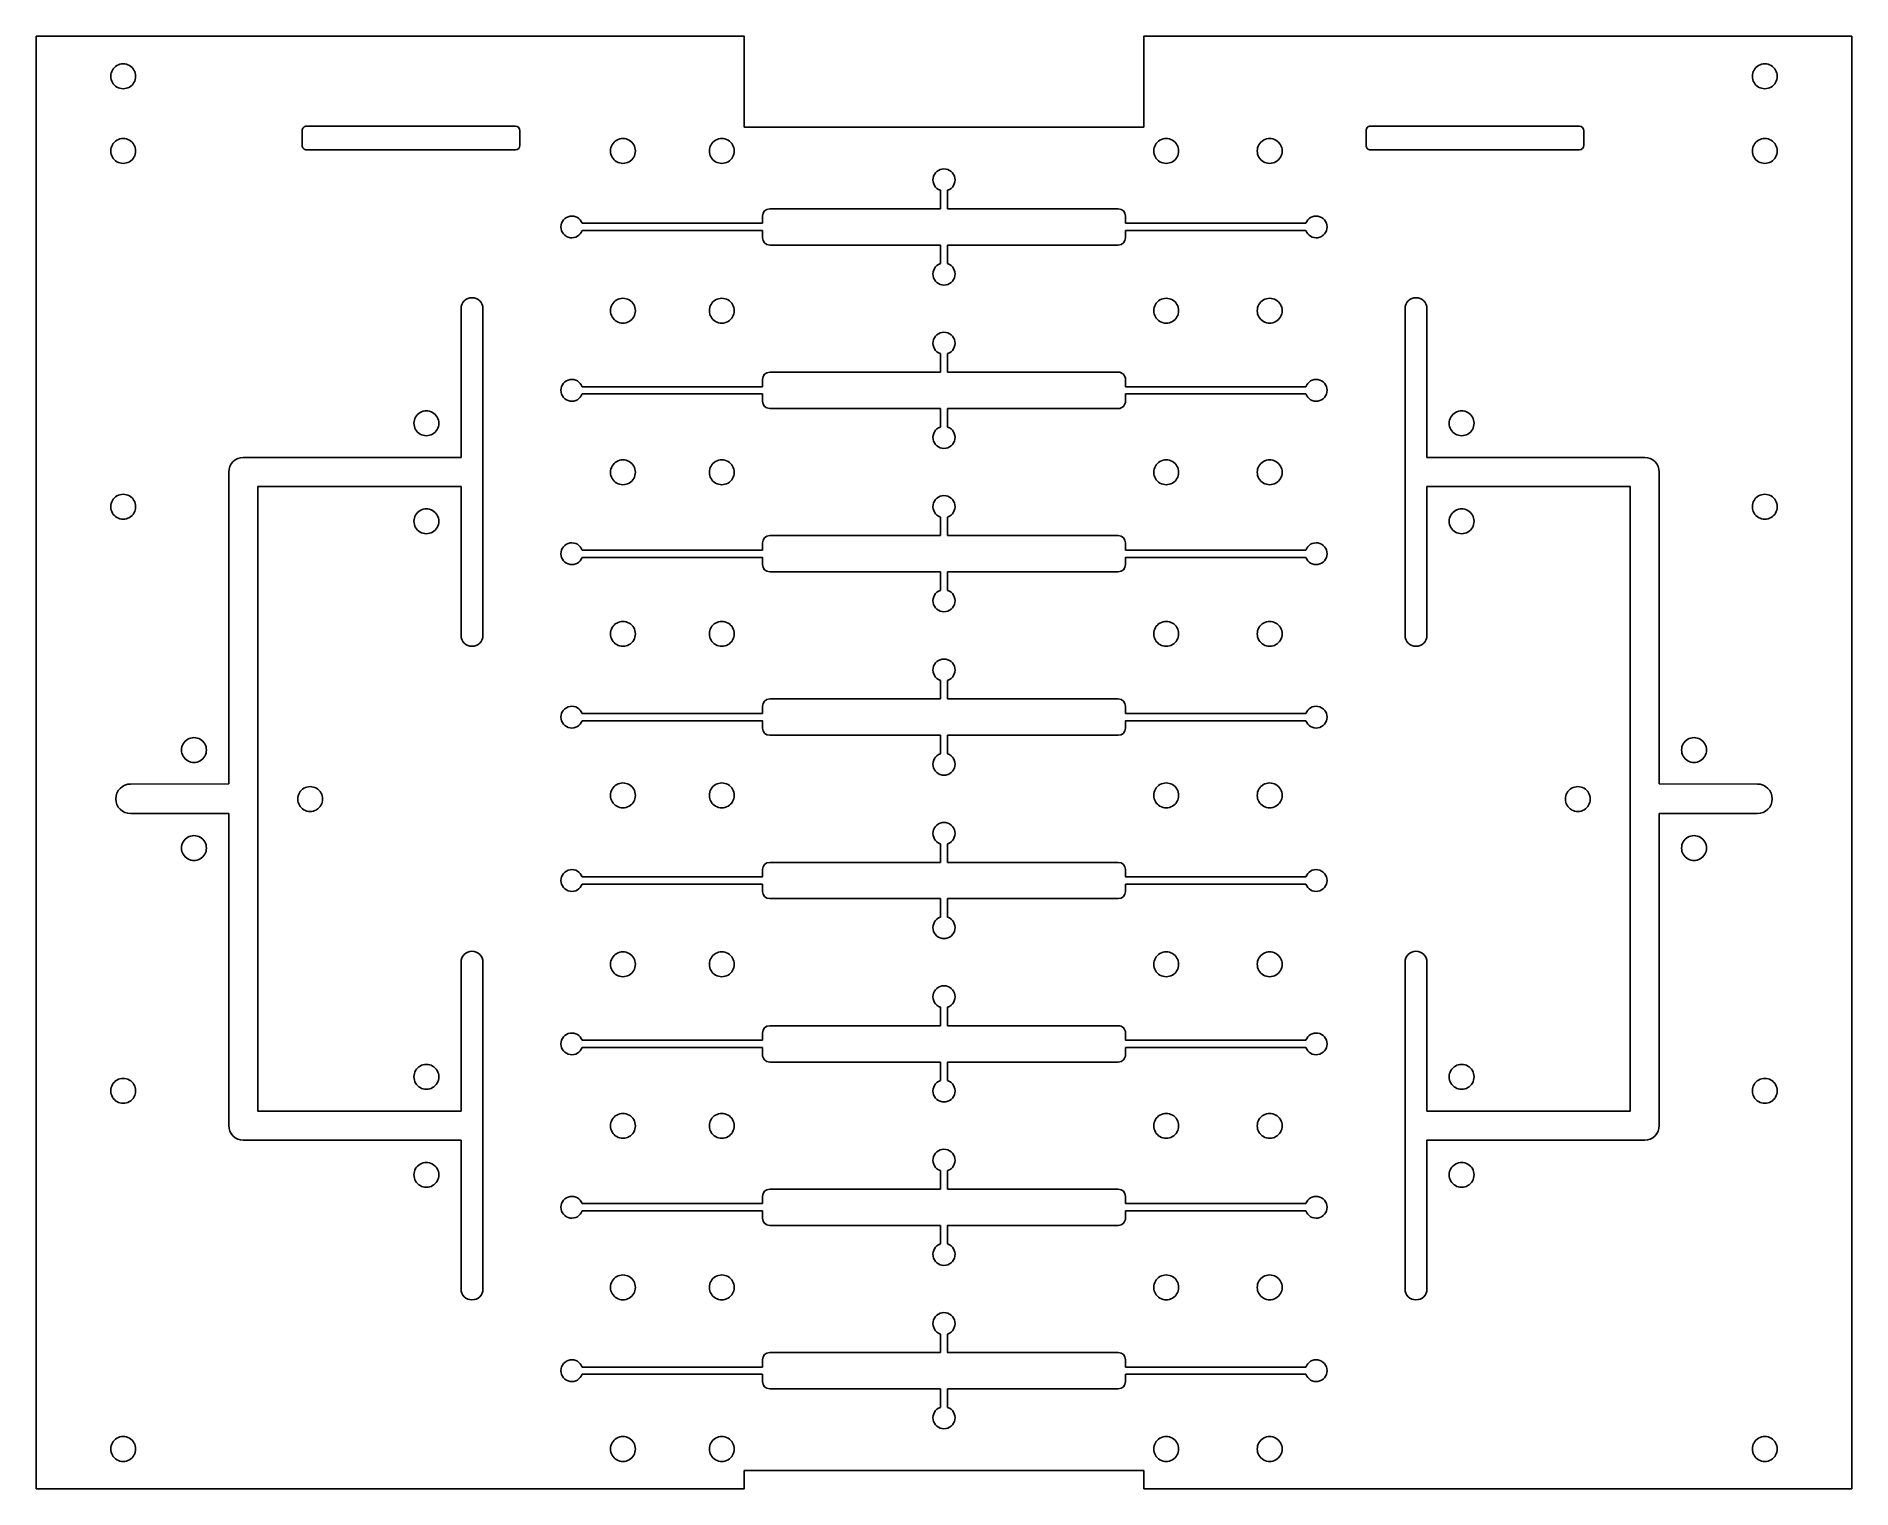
# Model space of a CAD drawing. Extents: x 0 to 250, y 0 to 200.
import ezdxf

# ---------------------------------------------------------------- set-up
doc = ezdxf.new("R2010")
doc.units = 0
doc.layers.get('0').update_dxf_attribs({"linetype": 'CONTINUOUS'})

msp = doc.modelspace()

# ---------------------------------------------------------------- linework, layer by layer
at = {"color": 7}
for points in [[(152.64111, 0.141094), (250.141111, 0.141094), (250.141111, 92.64111), (250.141111, 97.641108), (250.141111, 200.141109), (152.64111, 200.141109), (152.64111, 187.641108), (97.641112, 187.641108), (97.641112, 200.141109), (0.141111, 200.141109), (0.141111, 97.641108), (0.141111, 92.64111), (0.141111, 0.141094), (97.641112, 0.141094), (97.641112, 2.641116), (152.64111, 2.641116)], [(101.14111, 176.391109), (124.641111, 176.391109), (124.641111, 178.941619)], [(125.641109, 178.941619), (125.641109, 176.391109), (149.141112, 176.391109)], [(150.14111, 175.391109), (150.14111, 174.391111)], [(75.305323, 174.391111), (100.141112, 174.391111)], [(100.141112, 172.391109), (100.141112, 173.39111), (75.305325, 173.39111)], [(174.976891, 173.39111), (150.14111, 173.39111)], [(124.641111, 168.8406), (124.641111, 171.391111), (101.14111, 171.391111)], [(149.141112, 171.391111), (125.641109, 171.391111), (125.641109, 168.8406)], [(58.64111, 162.641108), (58.64111, 142.141109), (28.641112, 142.141109)], [(188.64111, 162.641108), (188.64111, 117.642576)], [(124.641111, 156.441616), (124.641111, 153.891109)], [(100.141112, 152.891109), (100.141112, 151.891108)], [(149.141109, 153.891109), (125.641109, 153.891109)], [(174.976891, 151.891108), (150.14111, 151.891108), (150.14111, 152.891109)], [(75.30532, 150.89111), (100.141112, 150.89111)], [(150.14111, 149.891109), (150.14111, 150.89111)], [(101.14111, 148.891109), (124.641111, 148.891109)], [(125.641109, 146.340597), (125.641109, 148.891109)], [(221.64111, 142.141109), (191.641109, 142.141109)], [(57.64111, 138.141109), (58.64111, 138.141109), (30.641111, 138.141109), (30.641111, 95.141108), (30.641111, 52.141109), (58.64111, 52.141109), (57.64111, 52.141109)], [(58.64111, 117.643127), (58.64111, 138.141109)], [(191.641109, 117.643127), (191.641109, 138.141109)], [(192.64111, 138.141109), (191.641109, 138.141109), (219.641111, 138.141109), (219.641111, 95.141108), (219.641111, 52.141109), (191.641109, 52.141109), (192.64111, 52.141109)], [(125.641109, 133.941616), (125.641109, 131.391107)], [(101.14111, 131.391107), (124.641111, 131.391107)], [(150.14111, 130.391109), (150.14111, 129.391108)], [(75.30532, 129.391108), (100.141112, 129.391108)], [(100.141112, 127.391107), (100.141112, 128.391107), (75.30532, 128.391107)], [(174.976891, 128.391107), (150.14111, 128.391107), (150.14111, 127.391107)], [(124.641111, 123.840597), (124.641111, 126.391109)], [(149.141109, 126.391109), (125.641109, 126.391109), (125.641109, 123.840597)], [(125.641109, 111.441619), (125.641109, 108.891107), (149.141112, 108.891107)], [(101.14111, 108.891107), (124.641111, 108.891107)], [(150.14111, 107.891106), (150.14111, 106.891105)], [(100.141112, 104.891107), (100.141112, 105.891105), (75.305323, 105.891105)], [(75.305325, 106.891105), (100.141112, 106.891105)], [(174.976891, 105.891105), (150.14111, 105.891107), (150.14111, 104.891107)], [(124.641111, 101.340597), (124.641111, 103.891106), (101.14111, 103.891106)], [(149.141112, 103.891106), (125.641109, 103.891106), (125.641109, 101.340597)], [(13.121143, 97.179717), (26.641108, 97.184215)], [(237.161076, 97.179717), (223.641111, 97.184215)], [(26.641108, 50.141108), (26.641108, 93.098019), (13.121143, 93.102517)], [(223.641111, 50.141108), (223.641111, 93.098019), (237.161076, 93.102517)], [(124.641111, 88.941619), (124.641111, 86.391109), (101.14111, 86.391109)], [(149.141112, 86.391109), (125.641109, 86.391109), (125.641109, 88.941619)], [(100.141112, 85.391111), (100.141112, 84.391111), (75.305323, 84.391111)], [(174.976891, 84.391111), (150.14111, 84.391111), (150.14111, 85.391111)], [(75.305325, 83.39111), (100.141112, 83.39111)], [(150.14111, 82.39111), (150.14111, 83.39111)], [(101.14111, 81.391112), (124.641111, 81.391112)], [(125.641109, 78.840597), (125.641109, 81.391112)], [(58.64111, 72.639089), (58.64111, 52.141109)], [(61.64111, 27.641105), (61.64111, 72.639637)], [(191.641109, 72.639089), (191.641109, 52.141109)], [(124.641111, 66.441619), (124.641111, 63.891109)], [(149.141109, 63.891109), (125.641109, 63.891109), (125.641109, 66.441619)], [(100.141112, 62.891109), (100.141112, 61.891111)], [(174.976891, 61.891111), (150.14111, 61.891111), (150.14111, 62.891109)], [(75.30532, 60.89111), (100.141112, 60.89111)], [(150.14111, 59.89111), (150.14111, 60.89111)], [(101.14111, 58.891106), (124.641111, 58.891106)], [(125.641109, 56.340597), (125.641109, 58.891106), (149.141109, 58.891106)], [(28.641112, 48.141107), (58.64111, 48.141107)], [(191.641109, 27.641105), (191.641109, 48.141107), (221.64111, 48.141107)], [(125.641109, 43.941619), (125.641109, 41.391107)], [(101.14111, 41.391107), (124.641111, 41.391107)], [(150.14111, 40.391109), (150.14111, 39.391108)], [(75.30532, 39.391108), (100.141112, 39.391108)], [(100.141112, 37.391107), (100.141112, 38.391105), (75.30532, 38.391105)], [(174.976891, 38.391105), (150.14111, 38.391105), (150.14111, 37.391107)], [(124.641111, 33.840597), (124.641111, 36.391106)], [(149.141109, 36.391106), (125.641109, 36.391106), (125.641109, 33.840597)], [(125.641109, 21.441613), (125.641109, 18.89111), (149.141112, 18.89111)], [(101.14111, 18.89111), (124.641111, 18.89111)], [(150.14111, 17.891117), (150.14111, 16.891098), (174.976891, 16.891098)], [(100.141112, 14.891112), (100.141112, 15.891105), (75.305323, 15.891105)], [(75.305325, 16.891098), (100.141112, 16.891098)], [(174.976891, 15.891105), (150.14111, 15.891105), (150.14111, 14.891112)], [(124.641111, 11.340589), (124.641111, 13.89112), (101.14111, 13.89112)], [(149.141112, 13.89112), (125.641109, 13.89112), (125.641109, 11.340589)], [(152.64111, 0.141094), (152.64111, 2.641116)]]:
    msp.add_lwpolyline(points, dxfattribs=at)
for points in [[(13.820105, 194.641107)], [(239.891116, 194.641107)], [(36.760534, 187.118653)], [(183.256312, 187.118653)], [(13.820121, 184.355581)], [(82.635223, 184.35561)], [(96.255613, 184.35561)], [(157.455612, 184.35561)], [(171.705222, 184.35561)], [(239.8911, 184.355581)], [(124.641111, 168.8406)], [(82.635223, 162.355609)], [(96.255613, 162.355609)], [(157.455612, 162.355609)], [(171.705222, 162.355609)], [(55.570121, 146.855579)], [(198.141099, 146.855579)], [(82.635223, 140.105606)], [(96.255613, 140.105606)], [(157.455612, 140.105606)], [(171.705222, 140.105606)], [(13.820108, 135.355605)], [(239.891113, 135.355605)], [(55.570121, 133.355582)], [(198.141099, 133.355582)], [(82.635223, 117.855608)], [(96.255613, 117.855608)], [(157.455612, 117.855608)], [(171.705222, 117.855608)], [(23.570121, 101.855579)], [(230.141101, 101.855579)], [(39.570121, 95.10558)], [(82.635223, 95.605608)], [(96.255613, 95.605608)], [(157.455612, 95.605608)], [(171.705222, 95.605608)], [(214.141098, 95.10558)], [(23.570121, 88.355582)], [(230.141101, 88.355582)], [(82.635223, 72.355609)], [(96.255613, 72.355609)], [(157.455612, 72.355609)], [(171.705222, 72.355609)], [(55.570121, 56.855579)], [(198.141099, 56.855579)], [(13.820108, 54.926608)], [(239.891113, 54.926608)], [(239.891113, 54.926608)], [(82.635223, 50.105609)], [(96.255613, 50.105609)], [(157.455612, 50.105609)], [(171.705222, 50.105609)], [(55.570121, 43.355583)], [(198.141099, 43.355583)], [(82.635223, 27.855606)], [(96.255613, 27.855606)], [(157.455612, 27.855606)], [(171.705222, 27.855606)], [(13.820121, 5.60556)], [(82.635223, 5.605587)], [(96.255613, 5.605587)], [(157.455612, 5.605587)], [(171.705222, 5.605587)], [(239.8911, 5.60556)]]:
    msp.add_lwpolyline(points, close=True, dxfattribs=at)
for points in [[(11.248355, 196.125908), (10.717887, 195.819642), (10.391105, 195.253639), (10.391105, 194.641107)], [(12.962855, 196.125908), (12.432387, 196.432174), (11.778823, 196.432174), (11.248355, 196.125908)], [(13.820105, 194.641107), (13.820105, 195.253639), (13.493323, 195.819642), (12.962855, 196.125908)], [(237.319366, 196.125908), (236.788898, 195.819642), (236.462116, 195.253639), (236.462116, 194.641107)], [(239.033866, 196.125908), (238.503398, 196.432174), (237.849834, 196.432174), (237.319366, 196.125908)], [(239.891116, 194.641107), (239.891116, 195.253639), (239.564334, 195.819642), (239.033866, 196.125908)], [(10.391105, 194.641107), (10.391105, 194.028575), (10.717887, 193.462573), (11.248355, 193.156307)], [(11.248355, 193.156307), (11.778823, 192.850041), (12.432387, 192.850041), (12.962855, 193.156307)], [(12.962855, 193.156307), (13.493323, 193.462573), (13.820105, 194.028575), (13.820105, 194.641107)], [(236.462116, 194.641107), (236.462116, 194.028575), (236.788898, 193.462573), (237.319366, 193.156307)], [(237.319366, 193.156307), (237.849834, 192.850041), (238.503398, 192.850041), (239.033866, 193.156307)], [(239.033866, 193.156307), (239.564334, 193.462573), (239.891116, 194.028575), (239.891116, 194.641107)], [(36.936179, 187.582791), (36.823717, 187.459696), (36.760536, 187.29274), (36.760534, 187.118653)], [(37.36021, 187.775034), (37.201169, 187.775039), (37.04864, 187.705887), (36.936179, 187.582791)], [(66.14381, 187.775034), (66.14381, 187.775034), (37.36021, 187.775034), (37.36021, 187.775034)], [(66.743467, 187.118653), (66.743463, 187.481163), (66.474988, 187.775033), (66.14381, 187.775034)], [(183.431956, 187.582791), (183.319495, 187.459696), (183.256314, 187.29274), (183.256312, 187.118653)], [(183.855987, 187.775034), (183.696946, 187.775039), (183.544418, 187.705887), (183.431956, 187.582791)], [(212.639588, 187.775034), (212.639588, 187.775034), (183.855987, 187.775034), (183.855987, 187.775034)], [(213.239247, 187.118653), (213.239243, 187.481164), (212.970767, 187.775035), (212.639588, 187.775034)], [(11.248371, 185.840382), (10.717903, 185.534116), (10.391121, 184.968113), (10.391121, 184.355581)], [(12.962871, 185.840382), (12.432403, 186.146647), (11.778839, 186.146647), (11.248371, 185.840382)], [(13.820121, 184.355581), (13.820121, 184.968113), (13.493339, 185.534116), (12.962871, 185.840382)], [(36.760531, 187.118653), (36.760531, 187.118653), (36.760531, 185.149481), (36.760531, 185.149481)], [(36.760531, 185.149481), (36.760533, 184.975393), (36.823714, 184.808437), (36.936175, 184.685341)], [(66.14381, 184.493097), (66.474989, 184.493098), (66.743464, 184.78697), (66.743467, 185.149481)], [(66.743467, 185.149481), (66.743467, 185.149481), (66.743467, 187.118653), (66.743467, 187.118653)], [(80.063473, 185.840411), (79.533005, 185.534145), (79.206223, 184.968142), (79.206223, 184.35561)], [(81.777973, 185.840411), (81.247505, 186.146677), (80.593941, 186.146677), (80.063473, 185.840411)], [(82.635223, 184.35561), (82.635223, 184.968142), (82.308441, 185.534145), (81.777973, 185.840411)], [(93.683863, 185.840411), (93.153395, 185.534145), (92.826613, 184.968142), (92.826613, 184.35561)], [(95.398363, 185.840411), (94.867895, 186.146677), (94.214331, 186.146677), (93.683863, 185.840411)], [(96.255613, 184.35561), (96.255613, 184.968142), (95.928831, 185.534145), (95.398363, 185.840411)], [(154.883862, 185.840411), (154.353393, 185.534145), (154.026612, 184.968142), (154.026612, 184.35561)], [(156.598362, 185.840411), (156.067893, 186.146677), (155.41433, 186.146677), (154.883862, 185.840411)], [(157.455612, 184.35561), (157.455612, 184.968142), (157.12883, 185.534145), (156.598362, 185.840411)], [(169.133472, 185.840411), (168.603004, 185.534145), (168.276222, 184.968142), (168.276222, 184.35561)], [(170.847972, 185.840411), (170.317504, 186.146677), (169.66394, 186.146677), (169.133472, 185.840411)], [(171.705222, 184.35561), (171.705222, 184.968142), (171.37844, 185.534145), (170.847972, 185.840411)], [(183.256309, 187.118653), (183.256309, 187.118653), (183.256309, 185.149481), (183.256309, 185.149481)], [(183.256309, 185.149481), (183.256311, 184.975393), (183.319492, 184.808437), (183.431953, 184.685341)], [(212.639588, 184.493097), (212.970768, 184.493097), (213.239245, 184.786969), (213.239247, 185.149481)], [(213.239247, 185.149481), (213.239247, 185.149481), (213.239247, 187.118653), (213.239247, 187.118653)], [(237.31935, 185.840382), (236.788882, 185.534116), (236.4621, 184.968113), (236.4621, 184.355581)], [(239.03385, 185.840382), (238.503382, 186.146647), (237.849818, 186.146647), (237.31935, 185.840382)], [(239.8911, 184.355581), (239.8911, 184.968113), (239.564318, 185.534116), (239.03385, 185.840382)], [(10.391121, 184.355581), (10.391121, 183.743049), (10.717903, 183.177046), (11.248371, 182.87078)], [(11.248371, 182.87078), (11.778839, 182.564515), (12.432403, 182.564515), (12.962871, 182.87078)], [(12.962871, 182.87078), (13.493339, 183.177046), (13.820121, 183.743049), (13.820121, 184.355581)], [(36.936175, 184.685341), (37.048636, 184.562245), (37.201165, 184.493092), (37.360207, 184.493097)], [(37.360207, 184.493097), (37.360207, 184.493097), (66.14381, 184.493097), (66.14381, 184.493097)], [(79.206223, 184.35561), (79.206223, 183.743078), (79.533005, 183.177075), (80.063473, 182.87081)], [(80.063473, 182.87081), (80.593941, 182.564544), (81.247505, 182.564544), (81.777973, 182.87081)], [(81.777973, 182.87081), (82.308441, 183.177075), (82.635223, 183.743078), (82.635223, 184.35561)], [(92.826613, 184.35561), (92.826613, 183.743078), (93.153395, 183.177075), (93.683863, 182.87081)], [(93.683863, 182.87081), (94.214331, 182.564544), (94.867895, 182.564544), (95.398363, 182.87081)], [(95.398363, 182.87081), (95.928831, 183.177075), (96.255613, 183.743078), (96.255613, 184.35561)], [(154.026612, 184.35561), (154.026612, 183.743078), (154.353393, 183.177075), (154.883862, 182.87081)], [(154.883862, 182.87081), (155.41433, 182.564544), (156.067893, 182.564544), (156.598362, 182.87081)], [(156.598362, 182.87081), (157.12883, 183.177075), (157.455612, 183.743078), (157.455612, 184.35561)], [(168.276222, 184.35561), (168.276222, 183.743078), (168.603004, 183.177075), (169.133472, 182.87081)], [(169.133472, 182.87081), (169.66394, 182.564544), (170.317504, 182.564544), (170.847972, 182.87081)], [(170.847972, 182.87081), (171.37844, 183.177075), (171.705222, 183.743078), (171.705222, 184.35561)], [(183.431953, 184.685341), (183.544414, 184.562245), (183.696943, 184.493092), (183.855985, 184.493097)], [(183.855985, 184.493097), (183.855985, 184.493097), (212.639588, 184.493097), (212.639588, 184.493097)], [(236.4621, 184.355581), (236.4621, 183.743049), (236.788882, 183.177046), (237.31935, 182.87078)], [(237.31935, 182.87078), (237.849818, 182.564515), (238.503382, 182.564515), (239.03385, 182.87078)], [(239.03385, 182.87078), (239.564318, 183.177046), (239.8911, 183.743049), (239.8911, 184.355581)], [(124.641111, 178.941619), (123.942418, 179.185513), (123.521638, 179.897921), (123.645325, 180.627549)], [(123.645325, 180.627549), (123.769012, 181.357178), (124.401072, 181.891108), (125.14111, 181.891108)], [(125.14111, 181.891108), (125.881148, 181.891108), (126.513207, 181.357178), (126.636894, 180.627549)], [(126.636894, 180.627549), (126.760581, 179.897921), (126.339802, 179.185513), (125.641109, 178.941619)], [(72.391111, 173.891103), (72.391109, 174.621657), (72.91742, 175.245964), (73.637454, 175.369504)], [(73.637454, 175.369504), (74.357487, 175.493044), (75.061803, 175.079883), (75.305323, 174.391111)], [(100.141112, 175.391109), (100.141112, 175.943393), (100.588826, 176.391108), (101.14111, 176.391109)], [(100.141112, 174.391111), (100.141112, 174.391111), (100.141112, 175.391109), (100.141112, 175.391109)], [(149.141112, 176.391109), (149.693396, 176.391108), (150.14111, 175.943393), (150.14111, 175.391109)], [(174.976891, 174.391111), (175.22041, 175.079884), (175.924725, 175.493047), (176.644758, 175.369508)], [(176.644758, 175.369508), (177.364791, 175.24597), (177.891105, 174.621665), (177.891105, 173.89111)], [(73.637461, 172.412708), (72.917428, 172.536244), (72.391112, 173.160548), (72.391111, 173.891103)], [(75.305325, 173.39111), (75.061809, 172.702336), (74.357495, 172.289172), (73.637461, 172.412708)], [(150.14111, 174.391111), (150.14111, 174.391111), (174.976891, 174.391111), (174.976891, 174.391111)], [(150.14111, 173.39111), (150.14111, 173.39111), (150.14111, 172.391109), (150.14111, 172.391109)], [(176.644758, 172.412712), (175.924725, 172.289174), (175.22041, 172.702337), (174.976891, 173.39111)], [(177.891105, 173.89111), (177.891105, 173.160556), (177.364791, 172.536251), (176.644758, 172.412712)], [(101.14111, 171.391111), (100.588827, 171.391113), (100.141113, 171.838826), (100.141112, 172.391109)], [(150.14111, 172.391109), (150.141109, 171.838826), (149.693395, 171.391113), (149.141112, 171.391111)], [(123.645324, 167.154668), (123.521637, 167.884297), (123.942417, 168.596705), (124.641111, 168.8406)], [(125.641109, 168.8406), (126.339802, 168.596705), (126.760582, 167.884297), (126.636895, 167.154668)], [(125.14111, 165.891109), (124.401071, 165.891109), (123.769012, 166.425039), (123.645324, 167.154668)], [(126.636895, 167.154668), (126.513208, 166.425039), (125.881148, 165.891109), (125.14111, 165.891109)], [(60.14111, 164.139946), (59.313137, 164.139946), (58.641752, 163.469081), (58.64111, 162.641108)], [(61.64111, 162.641108), (61.640469, 163.469081), (60.969084, 164.139946), (60.14111, 164.139946)], [(61.64111, 117.642576), (61.64111, 117.642576), (61.64111, 162.641108), (61.64111, 162.641108)], [(80.063473, 163.84041), (79.533005, 163.534144), (79.206223, 162.968141), (79.206223, 162.355609)], [(81.777973, 163.84041), (81.247505, 164.146676), (80.593941, 164.146676), (80.063473, 163.84041)], [(82.635223, 162.355609), (82.635223, 162.968141), (82.308441, 163.534144), (81.777973, 163.84041)], [(93.683863, 163.84041), (93.153395, 163.534144), (92.826613, 162.968141), (92.826613, 162.355609)], [(95.398363, 163.84041), (94.867895, 164.146676), (94.214331, 164.146676), (93.683863, 163.84041)], [(96.255613, 162.355609), (96.255613, 162.968141), (95.928831, 163.534144), (95.398363, 163.84041)], [(154.883862, 163.84041), (154.353393, 163.534144), (154.026612, 162.968141), (154.026612, 162.355609)], [(156.598362, 163.84041), (156.067893, 164.146676), (155.41433, 164.146676), (154.883862, 163.84041)], [(157.455612, 162.355609), (157.455612, 162.968141), (157.12883, 163.534144), (156.598362, 163.84041)], [(169.133472, 163.84041), (168.603004, 163.534144), (168.276222, 162.968141), (168.276222, 162.355609)], [(170.847972, 163.84041), (170.317504, 164.146676), (169.66394, 164.146676), (169.133472, 163.84041)], [(171.705222, 162.355609), (171.705222, 162.968141), (171.37844, 163.534144), (170.847972, 163.84041)], [(190.141109, 164.139946), (189.313136, 164.139946), (188.641751, 163.469081), (188.64111, 162.641108)], [(191.641109, 162.641108), (191.640468, 163.469081), (190.969083, 164.139946), (190.141109, 164.139946)], [(191.641109, 142.141109), (191.641109, 142.141109), (191.641109, 162.641108), (191.641109, 162.641108)], [(79.206223, 162.355609), (79.206223, 161.743077), (79.533005, 161.177074), (80.063473, 160.870809)], [(80.063473, 160.870809), (80.593941, 160.564543), (81.247505, 160.564543), (81.777973, 160.870809)], [(81.777973, 160.870809), (82.308441, 161.177074), (82.635223, 161.743077), (82.635223, 162.355609)], [(92.826613, 162.355609), (92.826613, 161.743077), (93.153395, 161.177074), (93.683863, 160.870809)], [(93.683863, 160.870809), (94.214331, 160.564543), (94.867895, 160.564543), (95.398363, 160.870809)], [(95.398363, 160.870809), (95.928831, 161.177074), (96.255613, 161.743077), (96.255613, 162.355609)], [(154.026612, 162.355609), (154.026612, 161.743077), (154.353393, 161.177074), (154.883862, 160.870809)], [(154.883862, 160.870809), (155.41433, 160.564543), (156.067893, 160.564543), (156.598362, 160.870809)], [(156.598362, 160.870809), (157.12883, 161.177074), (157.455612, 161.743077), (157.455612, 162.355609)], [(168.276222, 162.355609), (168.276222, 161.743077), (168.603004, 161.177074), (169.133472, 160.870809)], [(169.133472, 160.870809), (169.66394, 160.564543), (170.317504, 160.564543), (170.847972, 160.870809)], [(170.847972, 160.870809), (171.37844, 161.177074), (171.705222, 161.743077), (171.705222, 162.355609)], [(123.64532, 158.127545), (123.521635, 157.397915), (123.942417, 156.685509), (124.641111, 156.441616)], [(125.141102, 159.391107), (124.401064, 159.391105), (123.769005, 158.857174), (123.64532, 158.127545)], [(126.63689, 158.127552), (126.513201, 158.857181), (125.88114, 159.391109), (125.141102, 159.391107)], [(125.641109, 156.441619), (126.339801, 156.685515), (126.760579, 157.397924), (126.63689, 158.127552)], [(125.641109, 153.891109), (125.641109, 153.891109), (125.641109, 156.441619), (125.641109, 156.441619)], [(73.637454, 152.869507), (72.91742, 152.745969), (72.391106, 152.121664), (72.391106, 151.391109)], [(75.30532, 151.891108), (75.061802, 152.579882), (74.357487, 152.993045), (73.637454, 152.869507)], [(101.14111, 153.891109), (100.588826, 153.891108), (100.141112, 153.443393), (100.141112, 152.891109)], [(124.641111, 153.891109), (124.641111, 153.891109), (101.14111, 153.891109), (101.14111, 153.891109)], [(149.848217, 153.598216), (149.66068, 153.785753), (149.406326, 153.89111), (149.141109, 153.891109)], [(150.14111, 152.891109), (150.14111, 153.156325), (150.035753, 153.41068), (149.848217, 153.598216)], [(176.644758, 152.869507), (175.924724, 152.993045), (175.220409, 152.579882), (174.976891, 151.891108)], [(177.891105, 151.391109), (177.891105, 152.121664), (177.364792, 152.745969), (176.644758, 152.869507)], [(72.391106, 151.391109), (72.391106, 150.660554), (72.91742, 150.036249), (73.637454, 149.912711)], [(73.637454, 149.912711), (74.357487, 149.789173), (75.061802, 150.202336), (75.30532, 150.89111)], [(100.141112, 151.891108), (100.141112, 151.891108), (75.30532, 151.891108), (75.30532, 151.891108)], [(100.141112, 150.89111), (100.141112, 150.89111), (100.141112, 149.891109), (100.141112, 149.891109)], [(150.14111, 150.89111), (150.14111, 150.89111), (174.976891, 150.89111), (174.976891, 150.89111)], [(174.976891, 150.89111), (175.220409, 150.202336), (175.924724, 149.789173), (176.644758, 149.912711)], [(176.644758, 149.912711), (177.364792, 150.036249), (177.891105, 150.660554), (177.891105, 151.391109)], [(52.998371, 148.34038), (52.467903, 148.034114), (52.141121, 147.468111), (52.141121, 146.855579)], [(54.712871, 148.34038), (54.182403, 148.646646), (53.528839, 148.646646), (52.998371, 148.34038)], [(55.570121, 146.855579), (55.570121, 147.468111), (55.243339, 148.034114), (54.712871, 148.34038)], [(100.141112, 149.891109), (100.141112, 149.338825), (100.588826, 148.89111), (101.14111, 148.891109)], [(124.641111, 148.891109), (124.641111, 148.891109), (124.641111, 146.340597), (124.641111, 146.340597)], [(125.641109, 148.891109), (125.641109, 148.891109), (149.141109, 148.891109), (149.141109, 148.891109)], [(149.141109, 148.891109), (149.406326, 148.891109), (149.66068, 148.996465), (149.848217, 149.184002)], [(149.848217, 149.184002), (150.035753, 149.371539), (150.14111, 149.625893), (150.14111, 149.891109)], [(195.569349, 148.34038), (195.038881, 148.034114), (194.712099, 147.468111), (194.712099, 146.855579)], [(197.283849, 148.34038), (196.753381, 148.646646), (196.099817, 148.646646), (195.569349, 148.34038)], [(198.141099, 146.855579), (198.141099, 147.468111), (197.814317, 148.034114), (197.283849, 148.34038)], [(52.141121, 146.855579), (52.141121, 146.243047), (52.467903, 145.677045), (52.998371, 145.370779)], [(52.998371, 145.370779), (53.528839, 145.064513), (54.182403, 145.064513), (54.712871, 145.370779)], [(54.712871, 145.370779), (55.243339, 145.677045), (55.570121, 146.243047), (55.570121, 146.855579)], [(124.641111, 146.340597), (123.942417, 146.096702), (123.521637, 145.384294), (123.645324, 144.654665)], [(126.636895, 144.654665), (126.760582, 145.384294), (126.339802, 146.096702), (125.641109, 146.340597)], [(194.712099, 146.855579), (194.712099, 146.243047), (195.038881, 145.677045), (195.569349, 145.370779)], [(195.569349, 145.370779), (196.099817, 145.064513), (196.753381, 145.064513), (197.283849, 145.370779)], [(197.283849, 145.370779), (197.814317, 145.677045), (198.141099, 146.243047), (198.141099, 146.855579)], [(123.645324, 144.654665), (123.769012, 143.925036), (124.401071, 143.391106), (125.14111, 143.391106)], [(125.14111, 143.391106), (125.881148, 143.391106), (126.513208, 143.925036), (126.636895, 144.654665)], [(26.641108, 140.141102), (26.641108, 140.671536), (26.851822, 141.180245), (27.226896, 141.555318)], [(27.226896, 141.555318), (26.851822, 141.180245), (26.641108, 140.671536), (26.641108, 140.141102)], [(26.641108, 97.184215), (26.641108, 97.184215), (26.641108, 140.141102), (26.641108, 140.141102)], [(27.226896, 141.555318), (27.601969, 141.930391), (28.110678, 142.141105), (28.641112, 142.141104)], [(28.641112, 142.141104), (28.110678, 142.141105), (27.601969, 141.930391), (27.226896, 141.555318)], [(80.063473, 141.590407), (79.533005, 141.284141), (79.206223, 140.718138), (79.206223, 140.105606)], [(79.206223, 140.105606), (79.206223, 139.493074), (79.533005, 138.927071), (80.063473, 138.620805)], [(81.777973, 141.590407), (81.247505, 141.896672), (80.593941, 141.896672), (80.063473, 141.590407)], [(82.635223, 140.105606), (82.635223, 140.718138), (82.308441, 141.284141), (81.777973, 141.590407)], [(81.777973, 138.620805), (82.308441, 138.927071), (82.635223, 139.493074), (82.635223, 140.105606)], [(93.683863, 141.590407), (93.153395, 141.284141), (92.826613, 140.718138), (92.826613, 140.105606)], [(92.826613, 140.105606), (92.826613, 139.493074), (93.153395, 138.927071), (93.683863, 138.620805)], [(95.398363, 141.590407), (94.867895, 141.896672), (94.214331, 141.896672), (93.683863, 141.590407)], [(96.255613, 140.105606), (96.255613, 140.718138), (95.928831, 141.284141), (95.398363, 141.590407)], [(95.398363, 138.620805), (95.928831, 138.927071), (96.255613, 139.493074), (96.255613, 140.105606)], [(154.883862, 141.590407), (154.353393, 141.284141), (154.026612, 140.718138), (154.026612, 140.105606)], [(154.026612, 140.105606), (154.026612, 139.493074), (154.353393, 138.927071), (154.883862, 138.620805)], [(156.598362, 141.590407), (156.067893, 141.896672), (155.41433, 141.896672), (154.883862, 141.590407)], [(157.455612, 140.105606), (157.455612, 140.718138), (157.12883, 141.284141), (156.598362, 141.590407)], [(156.598362, 138.620805), (157.12883, 138.927071), (157.455612, 139.493074), (157.455612, 140.105606)], [(169.133472, 141.590407), (168.603004, 141.284141), (168.276222, 140.718138), (168.276222, 140.105606)], [(168.276222, 140.105606), (168.276222, 139.493074), (168.603004, 138.927071), (169.133472, 138.620805)], [(170.847972, 141.590407), (170.317504, 141.896672), (169.66394, 141.896672), (169.133472, 141.590407)], [(171.705222, 140.105606), (171.705222, 140.718138), (171.37844, 141.284141), (170.847972, 141.590407)], [(170.847972, 138.620805), (171.37844, 138.927071), (171.705222, 139.493074), (171.705222, 140.105606)], [(223.055325, 141.555317), (222.680252, 141.93039), (222.171543, 142.141104), (221.64111, 142.141104)], [(221.64111, 142.141104), (222.171543, 142.141104), (222.680252, 141.93039), (223.055325, 141.555317)], [(223.641111, 140.141102), (223.641112, 140.671536), (223.430398, 141.180244), (223.055325, 141.555317)], [(223.055325, 141.555317), (223.430398, 141.180244), (223.641112, 140.671536), (223.641111, 140.141102)], [(223.641111, 97.184215), (223.641111, 97.184215), (223.641111, 140.141102), (223.641111, 140.141102)], [(80.063473, 138.620805), (80.593941, 138.31454), (81.247505, 138.31454), (81.777973, 138.620805)], [(93.683863, 138.620805), (94.214331, 138.31454), (94.867895, 138.31454), (95.398363, 138.620805)], [(154.883862, 138.620805), (155.41433, 138.31454), (156.067893, 138.31454), (156.598362, 138.620805)], [(169.133472, 138.620805), (169.66394, 138.31454), (170.317504, 138.31454), (170.847972, 138.620805)], [(11.248358, 136.840405), (10.71789, 136.53414), (10.391108, 135.968137), (10.391108, 135.355605)], [(10.391108, 135.355605), (10.391108, 134.743073), (10.71789, 134.17707), (11.248358, 133.870804)], [(12.962858, 136.840405), (12.43239, 137.146671), (11.778826, 137.146671), (11.248358, 136.840405)], [(13.820108, 135.355605), (13.820108, 135.968137), (13.493326, 136.53414), (12.962858, 136.840405)], [(12.962858, 133.870804), (13.493326, 134.17707), (13.820108, 134.743073), (13.820108, 135.355605)], [(54.712871, 134.840383), (54.182403, 135.146649), (53.528839, 135.146649), (52.998371, 134.840383)], [(124.641111, 133.941616), (123.942417, 134.18551), (123.521637, 134.897918), (123.645324, 135.627548)], [(123.645324, 135.627548), (123.769012, 136.357177), (124.401071, 136.891107), (125.14111, 136.891107)], [(125.14111, 136.891107), (125.881148, 136.891107), (126.513208, 136.357177), (126.636895, 135.627548)], [(126.636895, 135.627548), (126.760582, 134.897918), (126.339802, 134.18551), (125.641109, 133.941616)], [(197.283849, 134.840383), (196.753381, 135.146649), (196.099817, 135.146649), (195.569349, 134.840383)], [(237.319363, 136.840405), (236.788895, 136.53414), (236.462113, 135.968137), (236.462113, 135.355605)], [(236.462113, 135.355605), (236.462113, 134.743073), (236.788895, 134.17707), (237.319363, 133.870804)], [(239.033863, 136.840405), (238.503395, 137.146671), (237.849831, 137.146671), (237.319363, 136.840405)], [(239.891113, 135.355605), (239.891113, 135.968137), (239.564331, 136.53414), (239.033863, 136.840405)], [(239.033863, 133.870804), (239.564331, 134.17707), (239.891113, 134.743073), (239.891113, 135.355605)], [(11.248358, 133.870804), (11.778826, 133.564538), (12.43239, 133.564538), (12.962858, 133.870804)], [(52.998371, 134.840383), (52.467903, 134.534117), (52.141121, 133.968114), (52.141121, 133.355582)], [(52.141121, 133.355582), (52.141121, 132.743051), (52.467903, 132.177048), (52.998371, 131.870782)], [(55.570121, 133.355582), (55.570121, 133.968114), (55.243339, 134.534117), (54.712871, 134.840383)], [(54.712871, 131.870782), (55.243339, 132.177048), (55.570121, 132.743051), (55.570121, 133.355582)], [(124.641111, 131.391107), (124.641111, 131.391107), (124.641111, 133.941616), (124.641111, 133.941616)], [(195.569349, 134.840383), (195.038881, 134.534117), (194.712099, 133.968114), (194.712099, 133.355582)], [(194.712099, 133.355582), (194.712099, 132.743051), (195.038881, 132.177048), (195.569349, 131.870782)], [(198.141099, 133.355582), (198.141099, 133.968114), (197.814317, 134.534117), (197.283849, 134.840383)], [(197.283849, 131.870782), (197.814317, 132.177048), (198.141099, 132.743051), (198.141099, 133.355582)], [(237.319363, 133.870804), (237.849831, 133.564538), (238.503395, 133.564538), (239.033863, 133.870804)], [(52.998371, 131.870782), (53.528839, 131.564516), (54.182403, 131.564516), (54.712871, 131.870782)], [(72.391107, 128.891108), (72.391107, 129.621662), (72.91742, 130.245967), (73.637454, 130.369506)], [(73.637454, 130.369506), (74.357487, 130.493044), (75.061802, 130.079881), (75.30532, 129.391108)], [(100.141112, 130.391109), (100.141113, 130.943392), (100.588827, 131.391106), (101.14111, 131.391107)], [(100.141112, 129.391108), (100.141112, 129.391108), (100.141112, 130.391109), (100.141112, 130.391109)], [(125.641109, 131.391107), (125.641109, 131.391107), (149.141109, 131.391107), (149.141109, 131.391107)], [(149.141109, 131.391107), (149.693394, 131.391107), (150.141109, 130.943393), (150.14111, 130.391109)], [(174.976891, 129.391108), (175.22041, 130.079881), (175.924725, 130.493044), (176.644758, 130.369506)], [(176.644758, 130.369506), (177.364791, 130.245967), (177.891105, 129.621662), (177.891105, 128.891108)], [(195.569349, 131.870782), (196.099817, 131.564516), (196.753381, 131.564516), (197.283849, 131.870782)], [(73.637454, 127.41271), (72.91742, 127.536248), (72.391107, 128.160553), (72.391107, 128.891108)], [(75.30532, 128.391107), (75.061802, 127.702334), (74.357487, 127.289172), (73.637454, 127.41271)], [(150.14111, 129.391108), (150.14111, 129.391108), (174.976891, 129.391108), (174.976891, 129.391108)], [(176.644758, 127.41271), (175.924725, 127.289172), (175.22041, 127.702334), (174.976891, 128.391107)], [(177.891105, 128.891108), (177.891105, 128.160553), (177.364791, 127.536248), (176.644758, 127.41271)], [(101.14111, 126.391109), (100.588827, 126.39111), (100.141113, 126.838824), (100.141112, 127.391107)], [(124.641111, 126.391109), (124.641111, 126.391109), (101.14111, 126.391109), (101.14111, 126.391109)], [(150.14111, 127.391107), (150.141109, 126.838823), (149.693394, 126.391108), (149.141109, 126.391109)], [(123.645325, 122.154666), (123.521638, 122.884295), (123.942418, 123.596702), (124.641111, 123.840597)], [(125.641109, 123.840597), (126.339802, 123.596702), (126.760582, 122.884295), (126.636895, 122.154666)], [(125.14111, 120.891107), (124.401071, 120.891107), (123.769012, 121.425037), (123.645325, 122.154666)], [(126.636895, 122.154666), (126.513208, 121.425037), (125.881148, 120.891107), (125.14111, 120.891107)], [(58.64111, 117.641108), (58.641752, 116.813134), (59.313137, 116.142269), (60.14111, 116.142269)], [(60.14111, 116.142269), (60.969084, 116.142269), (61.640469, 116.813134), (61.64111, 117.641108)], [(80.063473, 119.340409), (79.533005, 119.034143), (79.206223, 118.46814), (79.206223, 117.855608)], [(79.206223, 117.855608), (79.206223, 117.243076), (79.533005, 116.677074), (80.063473, 116.370808)], [(81.777973, 119.340409), (81.247505, 119.646675), (80.593941, 119.646675), (80.063473, 119.340409)], [(82.635223, 117.855608), (82.635223, 118.46814), (82.308441, 119.034143), (81.777973, 119.340409)], [(81.777973, 116.370808), (82.308441, 116.677074), (82.635223, 117.243076), (82.635223, 117.855608)], [(93.683863, 119.340409), (93.153395, 119.034143), (92.826613, 118.46814), (92.826613, 117.855608)], [(92.826613, 117.855608), (92.826613, 117.243076), (93.153395, 116.677074), (93.683863, 116.370808)], [(95.398363, 119.340409), (94.867895, 119.646675), (94.214331, 119.646675), (93.683863, 119.340409)], [(96.255613, 117.855608), (96.255613, 118.46814), (95.928831, 119.034143), (95.398363, 119.340409)], [(95.398363, 116.370808), (95.928831, 116.677074), (96.255613, 117.243076), (96.255613, 117.855608)], [(154.883862, 119.340409), (154.353393, 119.034143), (154.026612, 118.46814), (154.026612, 117.855608)], [(154.026612, 117.855608), (154.026612, 117.243076), (154.353393, 116.677074), (154.883862, 116.370808)], [(156.598362, 119.340409), (156.067893, 119.646675), (155.41433, 119.646675), (154.883862, 119.340409)], [(157.455612, 117.855608), (157.455612, 118.46814), (157.12883, 119.034143), (156.598362, 119.340409)], [(156.598362, 116.370808), (157.12883, 116.677074), (157.455612, 117.243076), (157.455612, 117.855608)], [(169.133472, 119.340409), (168.603004, 119.034143), (168.276222, 118.46814), (168.276222, 117.855608)], [(168.276222, 117.855608), (168.276222, 117.243076), (168.603004, 116.677074), (169.133472, 116.370808)], [(170.847972, 119.340409), (170.317504, 119.646675), (169.66394, 119.646675), (169.133472, 119.340409)], [(171.705222, 117.855608), (171.705222, 118.46814), (171.37844, 119.034143), (170.847972, 119.340409)], [(170.847972, 116.370808), (171.37844, 116.677074), (171.705222, 117.243076), (171.705222, 117.855608)], [(188.64111, 117.641108), (188.641751, 116.813134), (189.313136, 116.142269), (190.141109, 116.142269)], [(190.141109, 116.142269), (190.969083, 116.142269), (191.640468, 116.813134), (191.641109, 117.641108)], [(80.063473, 116.370808), (80.593941, 116.064542), (81.247505, 116.064542), (81.777973, 116.370808)], [(93.683863, 116.370808), (94.214331, 116.064542), (94.867895, 116.064542), (95.398363, 116.370808)], [(154.883862, 116.370808), (155.41433, 116.064542), (156.067893, 116.064542), (156.598362, 116.370808)], [(169.133472, 116.370808), (169.66394, 116.064542), (170.317504, 116.064542), (170.847972, 116.370808)], [(124.641111, 111.441616), (123.942417, 111.685509), (123.521635, 112.397916), (123.64532, 113.127545)], [(123.64532, 113.127545), (123.769005, 113.857174), (124.401063, 114.391106), (125.141102, 114.391108)], [(125.141102, 114.391108), (125.88114, 114.39111), (126.513202, 113.857181), (126.636891, 113.127553)], [(126.636891, 113.127553), (126.760579, 112.397924), (126.339801, 111.685515), (125.641109, 111.441619)], [(124.641111, 108.891107), (124.641111, 108.891107), (124.641111, 111.441616), (124.641111, 111.441616)], [(72.391111, 106.391113), (72.391112, 107.121667), (72.917428, 107.745971), (73.637461, 107.869507)], [(73.637461, 107.869507), (74.357495, 107.993044), (75.061809, 107.579879), (75.305325, 106.891105)], [(100.141112, 107.891106), (100.141112, 108.44339), (100.588826, 108.891106), (101.14111, 108.891107)], [(100.141112, 106.891105), (100.141112, 106.891105), (100.141112, 107.891106), (100.141112, 107.891106)], [(149.141112, 108.891107), (149.693396, 108.891106), (150.14111, 108.44339), (150.14111, 107.891106)], [(174.976891, 106.891105), (175.22041, 107.579879), (175.924725, 107.993041), (176.644758, 107.869503)], [(176.644758, 107.869503), (177.364791, 107.745965), (177.891105, 107.12166), (177.891105, 106.391105)], [(73.637454, 104.912712), (72.91742, 105.036252), (72.391109, 105.660558), (72.391111, 106.391113)], [(75.305323, 105.891105), (75.061803, 105.202332), (74.357487, 104.789171), (73.637454, 104.912712)], [(150.14111, 106.891105), (150.14111, 106.891105), (174.976891, 106.891105), (174.976891, 106.891105)], [(176.644758, 104.912707), (175.924725, 104.789169), (175.22041, 105.202332), (174.976891, 105.891105)], [(177.891105, 106.391105), (177.891105, 105.660551), (177.364791, 105.036246), (176.644758, 104.912707)], [(20.997963, 103.341558), (20.467287, 103.034978), (20.140616, 102.468448), (20.141121, 101.855579)], [(22.713279, 103.341558), (22.182604, 103.648138), (21.528639, 103.648138), (20.997963, 103.341558)], [(23.570121, 101.855579), (23.570626, 102.468448), (23.243955, 103.034978), (22.713279, 103.341558)], [(101.14111, 103.891106), (100.588826, 103.891107), (100.141112, 104.338823), (100.141112, 104.891107)], [(150.14111, 104.891107), (150.14111, 104.338823), (149.693396, 103.891107), (149.141112, 103.891106)], [(227.569351, 103.34038), (227.038883, 103.034114), (226.712101, 102.468111), (226.712101, 101.855579)], [(229.283851, 103.34038), (228.753383, 103.646646), (228.099819, 103.646646), (227.569351, 103.34038)], [(230.141101, 101.855579), (230.141101, 102.468111), (229.814319, 103.034114), (229.283851, 103.34038)], [(20.141121, 101.855579), (20.140616, 101.242711), (20.467287, 100.676181), (20.997963, 100.369601)], [(20.997963, 100.369601), (21.528639, 100.063021), (22.182604, 100.063021), (22.713279, 100.369601)], [(22.713279, 100.369601), (23.243955, 100.676181), (23.570626, 101.242711), (23.570121, 101.855579)], [(123.645325, 99.654666), (123.521638, 100.384295), (123.942418, 101.096702), (124.641111, 101.340597)], [(125.641109, 101.340597), (126.339802, 101.096702), (126.760581, 100.384295), (126.636894, 99.654666)], [(226.712101, 101.855579), (226.712101, 101.243047), (227.038883, 100.677045), (227.569351, 100.370779)], [(227.569351, 100.370779), (228.099819, 100.064513), (228.753383, 100.064513), (229.283851, 100.370779)], [(229.283851, 100.370779), (229.814319, 100.677045), (230.141101, 101.243047), (230.141101, 101.855579)], [(125.14111, 98.391107), (124.401072, 98.391107), (123.769012, 98.925037), (123.645325, 99.654666)], [(126.636894, 99.654666), (126.513207, 98.925037), (125.881148, 98.391107), (125.14111, 98.391107)], [(11.102606, 95.141116), (11.097456, 95.679872), (11.307822, 96.198345), (11.686909, 96.581199)], [(11.68691, 93.701034), (11.307823, 94.083888), (11.097456, 94.60236), (11.102606, 95.141116)], [(11.686909, 96.581199), (12.065995, 96.964054), (12.582362, 97.179538), (13.121143, 97.179717)], [(36.998371, 96.59038), (36.467903, 96.284114), (36.141121, 95.718111), (36.141121, 95.10558)], [(36.141121, 95.10558), (36.141121, 94.493048), (36.467903, 93.927045), (36.998371, 93.620779)], [(38.712871, 96.59038), (38.182403, 96.896646), (37.528839, 96.896646), (36.998371, 96.59038)], [(39.570121, 95.10558), (39.570121, 95.718111), (39.243339, 96.284114), (38.712871, 96.59038)], [(38.712871, 93.620779), (39.243339, 93.927045), (39.570121, 94.493048), (39.570121, 95.10558)], [(80.063473, 97.090408), (79.533005, 96.784142), (79.206223, 96.21814), (79.206223, 95.605608)], [(79.206223, 95.605608), (79.206223, 94.993076), (79.533005, 94.427073), (80.063473, 94.120807)], [(81.777973, 97.090408), (81.247505, 97.396674), (80.593941, 97.396674), (80.063473, 97.090408)], [(82.635223, 95.605608), (82.635223, 96.21814), (82.308441, 96.784142), (81.777973, 97.090408)], [(81.777973, 94.120807), (82.308441, 94.427073), (82.635223, 94.993076), (82.635223, 95.605608)], [(93.683863, 97.090408), (93.153395, 96.784142), (92.826613, 96.21814), (92.826613, 95.605608)], [(92.826613, 95.605608), (92.826613, 94.993076), (93.153395, 94.427073), (93.683863, 94.120807)], [(95.398363, 97.090408), (94.867895, 97.396674), (94.214331, 97.396674), (93.683863, 97.090408)], [(96.255613, 95.605608), (96.255613, 96.21814), (95.928831, 96.784142), (95.398363, 97.090408)], [(95.398363, 94.120807), (95.928831, 94.427073), (96.255613, 94.993076), (96.255613, 95.605608)], [(154.883862, 97.090408), (154.353393, 96.784142), (154.026612, 96.21814), (154.026612, 95.605608)], [(154.026612, 95.605608), (154.026612, 94.993076), (154.353393, 94.427073), (154.883862, 94.120807)], [(156.598362, 97.090408), (156.067893, 97.396674), (155.41433, 97.396674), (154.883862, 97.090408)], [(157.455612, 95.605608), (157.455612, 96.21814), (157.12883, 96.784142), (156.598362, 97.090408)], [(156.598362, 94.120807), (157.12883, 94.427073), (157.455612, 94.993076), (157.455612, 95.605608)], [(169.133472, 97.090408), (168.603004, 96.784142), (168.276222, 96.21814), (168.276222, 95.605608)], [(168.276222, 95.605608), (168.276222, 94.993076), (168.603004, 94.427073), (169.133472, 94.120807)], [(170.847972, 97.090408), (170.317504, 97.396674), (169.66394, 97.396674), (169.133472, 97.090408)], [(171.705222, 95.605608), (171.705222, 96.21814), (171.37844, 96.784142), (170.847972, 97.090408)], [(170.847972, 94.120807), (171.37844, 94.427073), (171.705222, 94.993076), (171.705222, 95.605608)], [(211.569348, 96.59038), (211.03888, 96.284114), (210.712098, 95.718111), (210.712098, 95.10558)], [(210.712098, 95.10558), (210.712098, 94.493048), (211.03888, 93.927045), (211.569348, 93.620779)], [(213.283848, 96.59038), (212.75338, 96.896646), (212.099817, 96.896646), (211.569348, 96.59038)], [(214.141098, 95.10558), (214.141098, 95.718111), (213.814317, 96.284114), (213.283848, 96.59038)], [(213.283848, 93.620779), (213.814317, 93.927045), (214.141098, 94.493048), (214.141098, 95.10558)], [(238.595311, 96.5812), (238.216224, 96.964054), (237.699857, 97.179538), (237.161076, 97.179717)], [(238.59531, 93.701034), (238.974396, 94.083888), (239.184763, 94.60236), (239.179614, 95.141116)], [(239.179614, 95.141116), (239.184764, 95.679872), (238.974397, 96.198345), (238.595311, 96.5812)], [(13.121143, 93.102517), (12.582363, 93.102696), (12.065996, 93.31818), (11.68691, 93.701034)], [(36.998371, 93.620779), (37.528839, 93.314513), (38.182403, 93.314513), (38.712871, 93.620779)], [(80.063473, 94.120807), (80.593941, 93.814541), (81.247505, 93.814541), (81.777973, 94.120807)], [(93.683863, 94.120807), (94.214331, 93.814541), (94.867895, 93.814541), (95.398363, 94.120807)], [(154.883862, 94.120807), (155.41433, 93.814541), (156.067893, 93.814541), (156.598362, 94.120807)], [(169.133472, 94.120807), (169.66394, 93.814541), (170.317504, 93.814541), (170.847972, 94.120807)], [(211.569348, 93.620779), (212.099817, 93.314513), (212.75338, 93.314513), (213.283848, 93.620779)], [(237.161076, 93.102517), (237.699856, 93.102696), (238.216223, 93.31818), (238.59531, 93.701034)], [(22.713279, 89.841561), (22.182604, 90.148141), (21.528639, 90.148141), (20.997963, 89.841561)], [(123.645325, 90.62755), (123.521638, 89.897921), (123.942418, 89.185513), (124.641111, 88.941619)], [(125.14111, 91.891108), (124.401072, 91.891108), (123.769012, 91.357178), (123.645325, 90.62755)], [(126.636894, 90.62755), (126.513207, 91.357178), (125.881148, 91.891108), (125.14111, 91.891108)], [(125.641109, 88.941619), (126.339802, 89.185513), (126.760581, 89.897921), (126.636894, 90.62755)], [(229.283851, 89.840383), (228.753383, 90.146649), (228.099819, 90.146649), (227.569351, 89.840383)], [(20.997963, 89.841561), (20.467287, 89.534981), (20.140616, 88.968451), (20.141121, 88.355582)], [(20.141121, 88.355582), (20.140616, 87.742714), (20.467287, 87.176184), (20.997963, 86.869604)], [(23.570121, 88.355582), (23.570626, 88.968451), (23.243955, 89.534981), (22.713279, 89.841561)], [(22.713279, 86.869604), (23.243955, 87.176184), (23.570626, 87.742714), (23.570121, 88.355582)], [(227.569351, 89.840383), (227.038883, 89.534117), (226.712101, 88.968114), (226.712101, 88.355582)], [(226.712101, 88.355582), (226.712101, 87.743051), (227.038883, 87.177048), (227.569351, 86.870782)], [(230.141101, 88.355582), (230.141101, 88.968114), (229.814319, 89.534117), (229.283851, 89.840383)], [(229.283851, 86.870782), (229.814319, 87.177048), (230.141101, 87.743051), (230.141101, 88.355582)], [(20.997963, 86.869604), (21.528639, 86.563024), (22.182604, 86.563024), (22.713279, 86.869604)], [(73.637454, 85.369504), (72.91742, 85.245964), (72.391109, 84.621657), (72.391111, 83.891103)], [(75.305323, 84.391111), (75.061803, 85.079883), (74.357487, 85.493044), (73.637454, 85.369504)], [(101.14111, 86.391109), (100.588827, 86.391108), (100.141113, 85.943395), (100.141112, 85.391111)], [(150.14111, 85.391111), (150.141109, 85.943395), (149.693395, 86.391108), (149.141112, 86.391109)], [(176.644758, 85.369508), (175.924725, 85.493047), (175.22041, 85.079884), (174.976891, 84.391111)], [(177.891105, 83.89111), (177.891105, 84.621665), (177.364791, 85.24597), (176.644758, 85.369508)], [(227.569351, 86.870782), (228.099819, 86.564516), (228.753383, 86.564516), (229.283851, 86.870782)], [(72.391111, 83.891103), (72.391112, 83.160548), (72.917428, 82.536245), (73.637461, 82.412708)], [(73.637461, 82.412708), (74.357495, 82.289172), (75.061809, 82.702336), (75.305325, 83.39111)], [(100.141112, 83.39111), (100.141112, 83.39111), (100.141112, 82.39111), (100.141112, 82.39111)], [(150.14111, 83.39111), (150.14111, 83.39111), (174.976891, 83.39111), (174.976891, 83.39111)], [(174.976891, 83.39111), (175.22041, 82.702337), (175.924725, 82.289174), (176.644758, 82.412713)], [(176.644758, 82.412713), (177.364791, 82.536251), (177.891105, 83.160556), (177.891105, 83.89111)], [(100.141112, 82.39111), (100.141113, 81.838826), (100.588827, 81.391113), (101.14111, 81.391112)], [(124.641111, 81.391112), (124.641111, 81.391112), (124.641111, 78.840597), (124.641111, 78.840597)], [(125.641109, 81.391112), (125.641109, 81.391112), (149.141112, 81.391112), (149.141112, 81.391112)], [(149.141112, 81.391112), (149.693395, 81.391113), (150.141109, 81.838826), (150.14111, 82.39111)], [(124.641111, 78.840597), (123.942417, 78.596702), (123.521637, 77.884294), (123.645324, 77.154665)], [(126.636895, 77.154665), (126.760582, 77.884294), (126.339802, 78.596702), (125.641109, 78.840597)], [(123.645324, 77.154665), (123.769012, 76.425036), (124.401071, 75.891106), (125.14111, 75.891106)], [(125.14111, 75.891106), (125.881148, 75.891106), (126.513208, 76.425036), (126.636895, 77.154665)], [(60.14111, 74.139946), (59.313137, 74.139946), (58.641752, 73.469081), (58.64111, 72.641108)], [(61.64111, 72.641108), (61.640469, 73.469081), (60.969084, 74.139946), (60.14111, 74.139946)], [(80.063473, 73.84041), (79.533005, 73.534144), (79.206223, 72.968141), (79.206223, 72.355609)], [(81.777973, 73.84041), (81.247505, 74.146676), (80.593941, 74.146676), (80.063473, 73.84041)], [(82.635223, 72.355609), (82.635223, 72.968141), (82.308441, 73.534144), (81.777973, 73.84041)], [(93.683863, 73.84041), (93.153395, 73.534144), (92.826613, 72.968141), (92.826613, 72.355609)], [(95.398363, 73.84041), (94.867895, 74.146676), (94.214331, 74.146676), (93.683863, 73.84041)], [(96.255613, 72.355609), (96.255613, 72.968141), (95.928831, 73.534144), (95.398363, 73.84041)], [(154.883862, 73.84041), (154.353393, 73.534144), (154.026612, 72.968141), (154.026612, 72.355609)], [(156.598362, 73.84041), (156.067893, 74.146676), (155.41433, 74.146676), (154.883862, 73.84041)], [(157.455612, 72.355609), (157.455612, 72.968141), (157.12883, 73.534144), (156.598362, 73.84041)], [(169.133472, 73.84041), (168.603004, 73.534144), (168.276222, 72.968141), (168.276222, 72.355609)], [(170.847972, 73.84041), (170.317504, 74.146676), (169.66394, 74.146676), (169.133472, 73.84041)], [(171.705222, 72.355609), (171.705222, 72.968141), (171.37844, 73.534144), (170.847972, 73.84041)], [(190.141109, 74.139946), (189.313136, 74.139946), (188.641751, 73.469081), (188.64111, 72.641108)], [(188.64111, 72.639637), (188.64111, 72.639637), (188.64111, 27.641105), (188.64111, 27.641105)], [(191.641109, 72.641108), (191.640468, 73.469081), (190.969083, 74.139946), (190.141109, 74.139946)], [(79.206223, 72.355609), (79.206223, 71.743077), (79.533005, 71.177075), (80.063473, 70.870809)], [(80.063473, 70.870809), (80.593941, 70.564543), (81.247505, 70.564543), (81.777973, 70.870809)], [(81.777973, 70.870809), (82.308441, 71.177075), (82.635223, 71.743077), (82.635223, 72.355609)], [(92.826613, 72.355609), (92.826613, 71.743077), (93.153395, 71.177075), (93.683863, 70.870809)], [(93.683863, 70.870809), (94.214331, 70.564543), (94.867895, 70.564543), (95.398363, 70.870809)], [(95.398363, 70.870809), (95.928831, 71.177075), (96.255613, 71.743077), (96.255613, 72.355609)], [(154.026612, 72.355609), (154.026612, 71.743077), (154.353393, 71.177075), (154.883862, 70.870809)], [(154.883862, 70.870809), (155.41433, 70.564543), (156.067893, 70.564543), (156.598362, 70.870809)], [(156.598362, 70.870809), (157.12883, 71.177075), (157.455612, 71.743077), (157.455612, 72.355609)], [(168.276222, 72.355609), (168.276222, 71.743077), (168.603004, 71.177075), (169.133472, 70.870809)], [(169.133472, 70.870809), (169.66394, 70.564543), (170.317504, 70.564543), (170.847972, 70.870809)], [(170.847972, 70.870809), (171.37844, 71.177075), (171.705222, 71.743077), (171.705222, 72.355609)], [(123.645325, 68.12755), (123.521638, 67.397921), (123.942418, 66.685513), (124.641111, 66.441619)], [(125.14111, 69.391109), (124.401071, 69.391109), (123.769012, 68.857179), (123.645325, 68.12755)], [(126.636895, 68.12755), (126.513208, 68.857179), (125.881148, 69.391109), (125.14111, 69.391109)], [(125.641109, 66.441619), (126.339802, 66.685513), (126.760582, 67.397921), (126.636895, 68.12755)], [(73.637454, 62.869508), (72.91742, 62.74597), (72.391107, 62.121665), (72.391107, 61.39111)], [(75.30532, 61.891111), (75.061802, 62.579884), (74.357487, 62.993047), (73.637454, 62.869508)], [(101.14111, 63.891109), (100.588826, 63.891108), (100.141112, 63.443393), (100.141112, 62.891109)], [(124.641111, 63.891109), (124.641111, 63.891109), (101.14111, 63.891109), (101.14111, 63.891109)], [(149.848217, 63.598216), (149.66068, 63.785753), (149.406326, 63.89111), (149.141109, 63.891109)], [(150.14111, 62.891109), (150.14111, 63.156326), (150.035753, 63.41068), (149.848217, 63.598216)], [(176.644758, 62.869508), (175.924725, 62.993047), (175.22041, 62.579884), (174.976891, 61.891111)], [(177.891105, 61.39111), (177.891105, 62.121665), (177.364791, 62.74597), (176.644758, 62.869508)], [(72.391107, 61.39111), (72.391107, 60.660556), (72.91742, 60.036251), (73.637454, 59.912713)], [(73.637454, 59.912713), (74.357487, 59.789174), (75.061802, 60.202337), (75.30532, 60.89111)], [(100.141112, 61.891111), (100.141112, 61.891111), (75.30532, 61.891111), (75.30532, 61.891111)], [(100.141112, 60.89111), (100.141112, 60.89111), (100.141112, 59.89111), (100.141112, 59.89111)], [(150.14111, 60.89111), (150.14111, 60.89111), (174.976891, 60.89111), (174.976891, 60.89111)], [(174.976891, 60.89111), (175.22041, 60.202337), (175.924725, 59.789174), (176.644758, 59.912713)], [(176.644758, 59.912713), (177.364791, 60.036251), (177.891105, 60.660556), (177.891105, 61.39111)], [(52.998371, 58.34038), (52.467903, 58.034114), (52.141121, 57.468111), (52.141121, 56.855579)], [(54.712871, 58.34038), (54.182403, 58.646646), (53.528839, 58.646646), (52.998371, 58.34038)], [(55.570121, 56.855579), (55.570121, 57.468111), (55.243339, 58.034114), (54.712871, 58.34038)], [(100.141112, 59.89111), (100.141111, 59.625893), (100.246467, 59.371538), (100.434003, 59.184001)], [(100.434003, 59.184001), (100.621539, 58.996464), (100.875893, 58.891107), (101.14111, 58.891106)], [(124.641111, 58.891106), (124.641111, 58.891106), (124.641111, 56.340597), (124.641111, 56.340597)], [(149.141109, 58.891106), (149.406327, 58.891106), (149.660681, 58.996463), (149.848218, 59.184)], [(149.848218, 59.184), (150.035754, 59.371537), (150.141111, 59.625892), (150.14111, 59.89111)], [(195.569349, 58.34038), (195.038881, 58.034114), (194.712099, 57.468111), (194.712099, 56.855579)], [(197.283849, 58.34038), (196.753381, 58.646646), (196.099817, 58.646646), (195.569349, 58.34038)], [(198.141099, 56.855579), (198.141099, 57.468111), (197.814317, 58.034114), (197.283849, 58.34038)], [(11.248358, 56.411409), (10.71789, 56.105143), (10.391108, 55.53914), (10.391108, 54.926608)], [(12.962858, 56.411409), (12.43239, 56.717675), (11.778826, 56.717675), (11.248358, 56.411409)], [(13.820108, 54.926608), (13.820108, 55.53914), (13.493326, 56.105143), (12.962858, 56.411409)], [(52.141121, 56.855579), (52.141121, 56.243047), (52.467903, 55.677045), (52.998371, 55.370779)], [(52.998371, 55.370779), (53.528839, 55.064513), (54.182403, 55.064513), (54.712871, 55.370779)], [(54.712871, 55.370779), (55.243339, 55.677045), (55.570121, 56.243047), (55.570121, 56.855579)], [(124.641111, 56.340597), (123.942417, 56.096703), (123.521637, 55.384294), (123.645324, 54.654665)], [(126.636895, 54.654665), (126.760582, 55.384294), (126.339802, 56.096703), (125.641109, 56.340597)], [(194.712099, 56.855579), (194.712099, 56.243047), (195.038881, 55.677045), (195.569349, 55.370779)], [(195.569349, 55.370779), (196.099817, 55.064513), (196.753381, 55.064513), (197.283849, 55.370779)], [(197.283849, 55.370779), (197.814317, 55.677045), (198.141099, 56.243047), (198.141099, 56.855579)], [(237.319363, 56.411409), (236.788895, 56.105143), (236.462113, 55.53914), (236.462113, 54.926608)], [(237.319363, 56.411409), (236.788895, 56.105143), (236.462113, 55.53914), (236.462113, 54.926608)], [(239.033863, 56.411409), (238.503395, 56.717675), (237.849831, 56.717675), (237.319363, 56.411409)], [(239.033863, 56.411409), (238.503395, 56.717675), (237.849831, 56.717675), (237.319363, 56.411409)], [(239.891113, 54.926608), (239.891113, 55.53914), (239.564331, 56.105143), (239.033863, 56.411409)], [(239.891113, 54.926608), (239.891113, 55.53914), (239.564331, 56.105143), (239.033863, 56.411409)], [(10.391108, 54.926608), (10.391108, 54.314076), (10.71789, 53.748073), (11.248358, 53.441808)], [(11.248358, 53.441808), (11.778826, 53.135542), (12.43239, 53.135542), (12.962858, 53.441808)], [(12.962858, 53.441808), (13.493326, 53.748073), (13.820108, 54.314076), (13.820108, 54.926608)], [(123.645324, 54.654665), (123.769012, 53.925036), (124.401071, 53.391106), (125.14111, 53.391106)], [(125.14111, 53.391106), (125.881148, 53.391106), (126.513208, 53.925036), (126.636895, 54.654665)], [(236.462113, 54.926608), (236.462113, 54.314076), (236.788895, 53.748073), (237.319363, 53.441808)], [(236.462113, 54.926608), (236.462113, 54.314076), (236.788895, 53.748073), (237.319363, 53.441808)], [(237.319363, 53.441808), (237.849831, 53.135542), (238.503395, 53.135542), (239.033863, 53.441808)], [(237.319363, 53.441808), (237.849831, 53.135542), (238.503395, 53.135542), (239.033863, 53.441808)], [(239.033863, 53.441808), (239.564331, 53.748073), (239.891113, 54.314076), (239.891113, 54.926608)], [(239.033863, 53.441808), (239.564331, 53.748073), (239.891113, 54.314076), (239.891113, 54.926608)], [(26.641108, 50.141108), (26.641108, 49.610674), (26.851822, 49.101965), (27.226896, 48.726892)], [(27.226896, 48.726892), (26.851822, 49.101965), (26.641108, 49.610674), (26.641108, 50.141108)], [(80.063473, 51.590409), (79.533005, 51.284143), (79.206223, 50.718141), (79.206223, 50.105609)], [(79.206223, 50.105609), (79.206223, 49.493077), (79.533005, 48.927074), (80.063473, 48.620808)], [(81.777973, 51.590409), (81.247505, 51.896675), (80.593941, 51.896675), (80.063473, 51.590409)], [(82.635223, 50.105609), (82.635223, 50.718141), (82.308441, 51.284143), (81.777973, 51.590409)], [(81.777973, 48.620808), (82.308441, 48.927074), (82.635223, 49.493077), (82.635223, 50.105609)], [(93.683863, 51.590409), (93.153395, 51.284143), (92.826613, 50.718141), (92.826613, 50.105609)], [(92.826613, 50.105609), (92.826613, 49.493077), (93.153395, 48.927074), (93.683863, 48.620808)], [(95.398363, 51.590409), (94.867895, 51.896675), (94.214331, 51.896675), (93.683863, 51.590409)], [(96.255613, 50.105609), (96.255613, 50.718141), (95.928831, 51.284143), (95.398363, 51.590409)], [(95.398363, 48.620808), (95.928831, 48.927074), (96.255613, 49.493077), (96.255613, 50.105609)], [(154.883862, 51.590409), (154.353393, 51.284143), (154.026612, 50.718141), (154.026612, 50.105609)], [(154.026612, 50.105609), (154.026612, 49.493077), (154.353393, 48.927074), (154.883862, 48.620808)], [(156.598362, 51.590409), (156.067893, 51.896675), (155.41433, 51.896675), (154.883862, 51.590409)], [(157.455612, 50.105609), (157.455612, 50.718141), (157.12883, 51.284143), (156.598362, 51.590409)], [(156.598362, 48.620808), (157.12883, 48.927074), (157.455612, 49.493077), (157.455612, 50.105609)], [(169.133472, 51.590409), (168.603004, 51.284143), (168.276222, 50.718141), (168.276222, 50.105609)], [(168.276222, 50.105609), (168.276222, 49.493077), (168.603004, 48.927074), (169.133472, 48.620808)], [(170.847972, 51.590409), (170.317504, 51.896675), (169.66394, 51.896675), (169.133472, 51.590409)], [(171.705222, 50.105609), (171.705222, 50.718141), (171.37844, 51.284143), (170.847972, 51.590409)], [(170.847972, 48.620808), (171.37844, 48.927074), (171.705222, 49.493077), (171.705222, 50.105609)], [(223.641111, 50.141108), (223.641112, 49.610674), (223.430398, 49.101966), (223.055325, 48.726893)], [(223.055325, 48.726893), (223.430398, 49.101966), (223.641112, 49.610674), (223.641111, 50.141108)], [(27.226896, 48.726892), (27.601969, 48.351819), (28.110678, 48.141106), (28.641112, 48.141107)], [(28.641112, 48.141107), (28.110678, 48.141106), (27.601969, 48.351819), (27.226896, 48.726892)], [(58.64111, 48.141107), (58.64111, 48.141107), (58.64111, 27.641105), (58.64111, 27.641105)], [(80.063473, 48.620808), (80.593941, 48.314542), (81.247505, 48.314542), (81.777973, 48.620808)], [(93.683863, 48.620808), (94.214331, 48.314542), (94.867895, 48.314542), (95.398363, 48.620808)], [(154.883862, 48.620808), (155.41433, 48.314542), (156.067893, 48.314542), (156.598362, 48.620808)], [(169.133472, 48.620808), (169.66394, 48.314542), (170.317504, 48.314542), (170.847972, 48.620808)], [(223.055325, 48.726893), (222.680252, 48.35182), (222.171543, 48.141106), (221.64111, 48.141107)], [(221.64111, 48.141107), (222.171543, 48.141106), (222.680252, 48.35182), (223.055325, 48.726893)], [(54.712871, 44.840383), (54.182403, 45.146649), (53.528839, 45.146649), (52.998371, 44.840383)], [(124.641111, 43.941619), (123.942417, 44.185513), (123.521637, 44.897921), (123.645324, 45.62755)], [(123.645324, 45.62755), (123.769012, 46.357179), (124.401071, 46.891109), (125.14111, 46.891109)], [(125.14111, 46.891109), (125.881148, 46.891109), (126.513208, 46.357179), (126.636895, 45.62755)], [(126.636895, 45.62755), (126.760582, 44.897921), (126.339802, 44.185513), (125.641109, 43.941619)], [(197.283849, 44.840383), (196.753381, 45.146649), (196.099817, 45.146649), (195.569349, 44.840383)], [(52.998371, 44.840383), (52.467903, 44.534117), (52.141121, 43.968114), (52.141121, 43.355583)], [(52.141121, 43.355583), (52.141121, 42.743051), (52.467903, 42.177048), (52.998371, 41.870782)], [(55.570121, 43.355583), (55.570121, 43.968114), (55.243339, 44.534117), (54.712871, 44.840383)], [(54.712871, 41.870782), (55.243339, 42.177048), (55.570121, 42.743051), (55.570121, 43.355583)], [(124.641111, 41.391107), (124.641111, 41.391107), (124.641111, 43.941619), (124.641111, 43.941619)], [(195.569349, 44.840383), (195.038881, 44.534117), (194.712099, 43.968114), (194.712099, 43.355583)], [(194.712099, 43.355583), (194.712099, 42.743051), (195.038881, 42.177048), (195.569349, 41.870782)], [(198.141099, 43.355583), (198.141099, 43.968114), (197.814317, 44.534117), (197.283849, 44.840383)], [(197.283849, 41.870782), (197.814317, 42.177048), (198.141099, 42.743051), (198.141099, 43.355583)], [(52.998371, 41.870782), (53.528839, 41.564516), (54.182403, 41.564516), (54.712871, 41.870782)], [(72.391107, 38.891107), (72.391107, 39.621661), (72.91742, 40.245966), (73.637453, 40.369504)], [(73.637453, 40.369504), (74.357486, 40.493043), (75.061801, 40.079881), (75.30532, 39.391108)], [(100.141112, 40.391109), (100.141113, 40.943392), (100.588827, 41.391106), (101.14111, 41.391107)], [(100.141112, 39.391108), (100.141112, 39.391108), (100.141112, 40.391109), (100.141112, 40.391109)], [(125.641109, 41.391107), (125.641109, 41.391107), (149.141109, 41.391107), (149.141109, 41.391107)], [(149.141109, 41.391107), (149.693394, 41.391107), (150.141109, 40.943393), (150.14111, 40.391109)], [(174.976891, 39.391108), (175.22041, 40.079881), (175.924725, 40.493043), (176.644758, 40.369504)], [(176.644758, 40.369504), (177.364791, 40.245966), (177.891105, 39.621661), (177.891105, 38.891107)], [(195.569349, 41.870782), (196.099817, 41.564516), (196.753381, 41.564516), (197.283849, 41.870782)], [(73.637453, 37.412709), (72.91742, 37.536247), (72.391107, 38.160552), (72.391107, 38.891107)], [(75.30532, 38.391105), (75.061801, 37.702332), (74.357486, 37.28917), (73.637453, 37.412709)], [(150.14111, 39.391108), (150.14111, 39.391108), (174.976891, 39.391108), (174.976891, 39.391108)], [(176.644758, 37.412709), (175.924725, 37.28917), (175.22041, 37.702332), (174.976891, 38.391105)], [(177.891105, 38.891107), (177.891105, 38.160552), (177.364791, 37.536247), (176.644758, 37.412709)], [(101.14111, 36.391106), (100.588826, 36.391107), (100.141112, 36.838823), (100.141112, 37.391107)], [(124.641111, 36.391106), (124.641111, 36.391106), (101.14111, 36.391106), (101.14111, 36.391106)], [(149.848217, 36.683999), (149.66068, 36.496463), (149.406326, 36.391106), (149.141109, 36.391106)], [(150.14111, 37.391107), (150.14111, 37.12589), (150.035753, 36.871536), (149.848217, 36.683999)], [(123.645325, 32.154666), (123.521638, 32.884295), (123.942418, 33.596703), (124.641111, 33.840597)], [(125.641109, 33.840597), (126.339802, 33.596703), (126.760582, 32.884295), (126.636895, 32.154666)], [(125.14111, 30.891107), (124.401071, 30.891107), (123.769012, 31.425037), (123.645325, 32.154666)], [(126.636895, 32.154666), (126.513208, 31.425037), (125.881148, 30.891107), (125.14111, 30.891107)], [(58.64111, 27.641105), (58.641752, 26.813132), (59.313137, 26.142267), (60.14111, 26.142267)], [(60.14111, 26.142267), (60.969084, 26.142267), (61.640469, 26.813132), (61.64111, 27.641105)], [(80.063473, 29.340406), (79.533005, 29.03414), (79.206223, 28.468137), (79.206223, 27.855606)], [(79.206223, 27.855606), (79.206223, 27.243074), (79.533005, 26.677071), (80.063473, 26.370805)], [(81.777973, 29.340406), (81.247505, 29.646672), (80.593941, 29.646672), (80.063473, 29.340406)], [(82.635223, 27.855606), (82.635223, 28.468137), (82.308441, 29.03414), (81.777973, 29.340406)], [(81.777973, 26.370805), (82.308441, 26.677071), (82.635223, 27.243074), (82.635223, 27.855606)], [(93.683863, 29.340406), (93.153395, 29.03414), (92.826613, 28.468137), (92.826613, 27.855606)], [(92.826613, 27.855606), (92.826613, 27.243074), (93.153395, 26.677071), (93.683863, 26.370805)], [(95.398363, 29.340406), (94.867895, 29.646672), (94.214331, 29.646672), (93.683863, 29.340406)], [(96.255613, 27.855606), (96.255613, 28.468137), (95.928831, 29.03414), (95.398363, 29.340406)], [(95.398363, 26.370805), (95.928831, 26.677071), (96.255613, 27.243074), (96.255613, 27.855606)], [(154.883862, 29.340406), (154.353393, 29.03414), (154.026612, 28.468137), (154.026612, 27.855606)], [(154.026612, 27.855606), (154.026612, 27.243074), (154.353393, 26.677071), (154.883862, 26.370805)], [(156.598362, 29.340406), (156.067893, 29.646672), (155.41433, 29.646672), (154.883862, 29.340406)], [(157.455612, 27.855606), (157.455612, 28.468137), (157.12883, 29.03414), (156.598362, 29.340406)], [(156.598362, 26.370805), (157.12883, 26.677071), (157.455612, 27.243074), (157.455612, 27.855606)], [(169.133472, 29.340406), (168.603004, 29.03414), (168.276222, 28.468137), (168.276222, 27.855606)], [(168.276222, 27.855606), (168.276222, 27.243074), (168.603004, 26.677071), (169.133472, 26.370805)], [(170.847972, 29.340406), (170.317504, 29.646672), (169.66394, 29.646672), (169.133472, 29.340406)], [(171.705222, 27.855606), (171.705222, 28.468137), (171.37844, 29.03414), (170.847972, 29.340406)], [(170.847972, 26.370805), (171.37844, 26.677071), (171.705222, 27.243074), (171.705222, 27.855606)], [(188.64111, 27.641105), (188.641751, 26.813132), (189.313136, 26.142267), (190.141109, 26.142267)], [(190.141109, 26.142267), (190.969083, 26.142267), (191.640468, 26.813132), (191.641109, 27.641105)], [(80.063473, 26.370805), (80.593941, 26.064539), (81.247505, 26.064539), (81.777973, 26.370805)], [(93.683863, 26.370805), (94.214331, 26.064539), (94.867895, 26.064539), (95.398363, 26.370805)], [(154.883862, 26.370805), (155.41433, 26.064539), (156.067893, 26.064539), (156.598362, 26.370805)], [(169.133472, 26.370805), (169.66394, 26.064539), (170.317504, 26.064539), (170.847972, 26.370805)], [(124.641111, 21.441613), (123.942417, 21.685508), (123.521637, 22.397916), (123.645324, 23.127545)], [(123.645324, 23.127545), (123.769012, 23.857174), (124.401071, 24.391104), (125.14111, 24.391104)], [(125.14111, 24.391104), (125.881148, 24.391104), (126.513208, 23.857174), (126.636895, 23.127545)], [(126.636895, 23.127545), (126.760582, 22.397916), (126.339802, 21.685508), (125.641109, 21.441613)], [(124.641111, 18.89111), (124.641111, 18.89111), (124.641111, 21.441613), (124.641111, 21.441613)], [(72.391109, 16.391109), (72.391111, 17.121664), (72.917427, 17.745968), (73.637462, 17.869504)], [(73.637462, 17.869504), (74.357497, 17.993039), (75.061811, 17.579873), (75.305325, 16.891098)], [(100.141112, 17.891117), (100.141116, 18.443398), (100.588829, 18.891108), (101.14111, 18.89111)], [(100.141112, 16.891098), (100.141112, 16.891098), (100.141112, 17.891117), (100.141112, 17.891117)], [(149.141112, 18.89111), (149.693393, 18.891108), (150.141106, 18.443398), (150.14111, 17.891117)], [(174.976891, 16.891098), (175.220408, 17.579872), (175.924723, 17.993037), (176.644757, 17.8695)], [(176.644757, 17.8695), (177.364792, 17.745962), (177.891106, 17.121657), (177.891106, 16.391101)], [(73.637454, 14.912707), (72.91742, 15.036247), (72.391107, 15.660554), (72.391109, 16.391109)], [(75.305323, 15.891105), (75.061804, 15.202331), (74.357488, 14.789168), (73.637454, 14.912707)], [(176.644757, 14.912703), (175.924723, 14.789166), (175.220408, 15.20233), (174.976891, 15.891105)], [(177.891106, 16.391101), (177.891106, 15.660546), (177.364792, 15.03624), (176.644757, 14.912703)], [(101.14111, 13.89112), (100.588829, 13.891121), (100.141116, 14.338831), (100.141112, 14.891112)], [(150.14111, 14.891112), (150.141106, 14.338831), (149.693393, 13.891121), (149.141112, 13.89112)], [(123.645325, 9.654658), (123.521638, 10.384287), (123.942418, 11.096695), (124.641111, 11.340589)], [(125.641109, 11.340589), (126.339802, 11.096695), (126.760581, 10.384287), (126.636894, 9.654658)], [(125.14111, 8.3911), (124.401072, 8.3911), (123.769012, 8.92503), (123.645325, 9.654658)], [(126.636894, 9.654658), (126.513207, 8.92503), (125.881148, 8.3911), (125.14111, 8.3911)], [(11.248371, 7.090361), (10.717903, 6.784095), (10.391121, 6.218092), (10.391121, 5.60556)], [(10.391121, 5.60556), (10.391121, 4.993028), (10.717903, 4.427026), (11.248371, 4.12076)], [(12.962871, 7.090361), (12.432403, 7.396627), (11.778839, 7.396627), (11.248371, 7.090361)], [(13.820121, 5.60556), (13.820121, 6.218092), (13.493339, 6.784095), (12.962871, 7.090361)], [(12.962871, 4.12076), (13.493339, 4.427026), (13.820121, 4.993028), (13.820121, 5.60556)], [(80.063473, 7.090387), (79.533005, 6.784121), (79.206223, 6.218118), (79.206223, 5.605587)], [(79.206223, 5.605587), (79.206223, 4.993055), (79.533005, 4.427052), (80.063473, 4.120786)], [(81.777973, 7.090387), (81.247505, 7.396653), (80.593941, 7.396653), (80.063473, 7.090387)], [(82.635223, 5.605587), (82.635223, 6.218118), (82.308441, 6.784121), (81.777973, 7.090387)], [(81.777973, 4.120786), (82.308441, 4.427052), (82.635223, 4.993055), (82.635223, 5.605587)], [(93.683863, 7.090387), (93.153395, 6.784121), (92.826613, 6.218118), (92.826613, 5.605587)], [(92.826613, 5.605587), (92.826613, 4.993055), (93.153395, 4.427052), (93.683863, 4.120786)], [(95.398363, 7.090387), (94.867895, 7.396653), (94.214331, 7.396653), (93.683863, 7.090387)], [(96.255613, 5.605587), (96.255613, 6.218118), (95.928831, 6.784121), (95.398363, 7.090387)], [(95.398363, 4.120786), (95.928831, 4.427052), (96.255613, 4.993055), (96.255613, 5.605587)], [(154.883862, 7.090387), (154.353393, 6.784121), (154.026612, 6.218118), (154.026612, 5.605587)], [(154.026612, 5.605587), (154.026612, 4.993055), (154.353393, 4.427052), (154.883862, 4.120786)], [(156.598362, 7.090387), (156.067893, 7.396653), (155.41433, 7.396653), (154.883862, 7.090387)], [(157.455612, 5.605587), (157.455612, 6.218118), (157.12883, 6.784121), (156.598362, 7.090387)], [(156.598362, 4.120786), (157.12883, 4.427052), (157.455612, 4.993055), (157.455612, 5.605587)], [(169.133472, 7.090387), (168.603004, 6.784121), (168.276222, 6.218118), (168.276222, 5.605587)], [(168.276222, 5.605587), (168.276222, 4.993055), (168.603004, 4.427052), (169.133472, 4.120786)], [(170.847972, 7.090387), (170.317504, 7.396653), (169.66394, 7.396653), (169.133472, 7.090387)], [(171.705222, 5.605587), (171.705222, 6.218118), (171.37844, 6.784121), (170.847972, 7.090387)], [(170.847972, 4.120786), (171.37844, 4.427052), (171.705222, 4.993055), (171.705222, 5.605587)], [(237.31935, 7.090361), (236.788882, 6.784095), (236.4621, 6.218092), (236.4621, 5.60556)], [(236.4621, 5.60556), (236.4621, 4.993028), (236.788882, 4.427026), (237.31935, 4.12076)], [(239.03385, 7.090361), (238.503382, 7.396627), (237.849818, 7.396627), (237.31935, 7.090361)], [(239.8911, 5.60556), (239.8911, 6.218092), (239.564318, 6.784095), (239.03385, 7.090361)], [(239.03385, 4.12076), (239.564318, 4.427026), (239.8911, 4.993028), (239.8911, 5.60556)], [(11.248371, 4.12076), (11.778839, 3.814494), (12.432403, 3.814494), (12.962871, 4.12076)], [(80.063473, 4.120786), (80.593941, 3.81452), (81.247505, 3.81452), (81.777973, 4.120786)], [(93.683863, 4.120786), (94.214331, 3.81452), (94.867895, 3.81452), (95.398363, 4.120786)], [(154.883862, 4.120786), (155.41433, 3.81452), (156.067893, 3.81452), (156.598362, 4.120786)], [(169.133472, 4.120786), (169.66394, 3.81452), (170.317504, 3.81452), (170.847972, 4.120786)], [(237.31935, 4.12076), (237.849818, 3.814494), (238.503382, 3.814494), (239.03385, 4.12076)]]:
    msp.add_open_spline(points, degree=3, dxfattribs=at)

doc.saveas('drawing.dxf')
